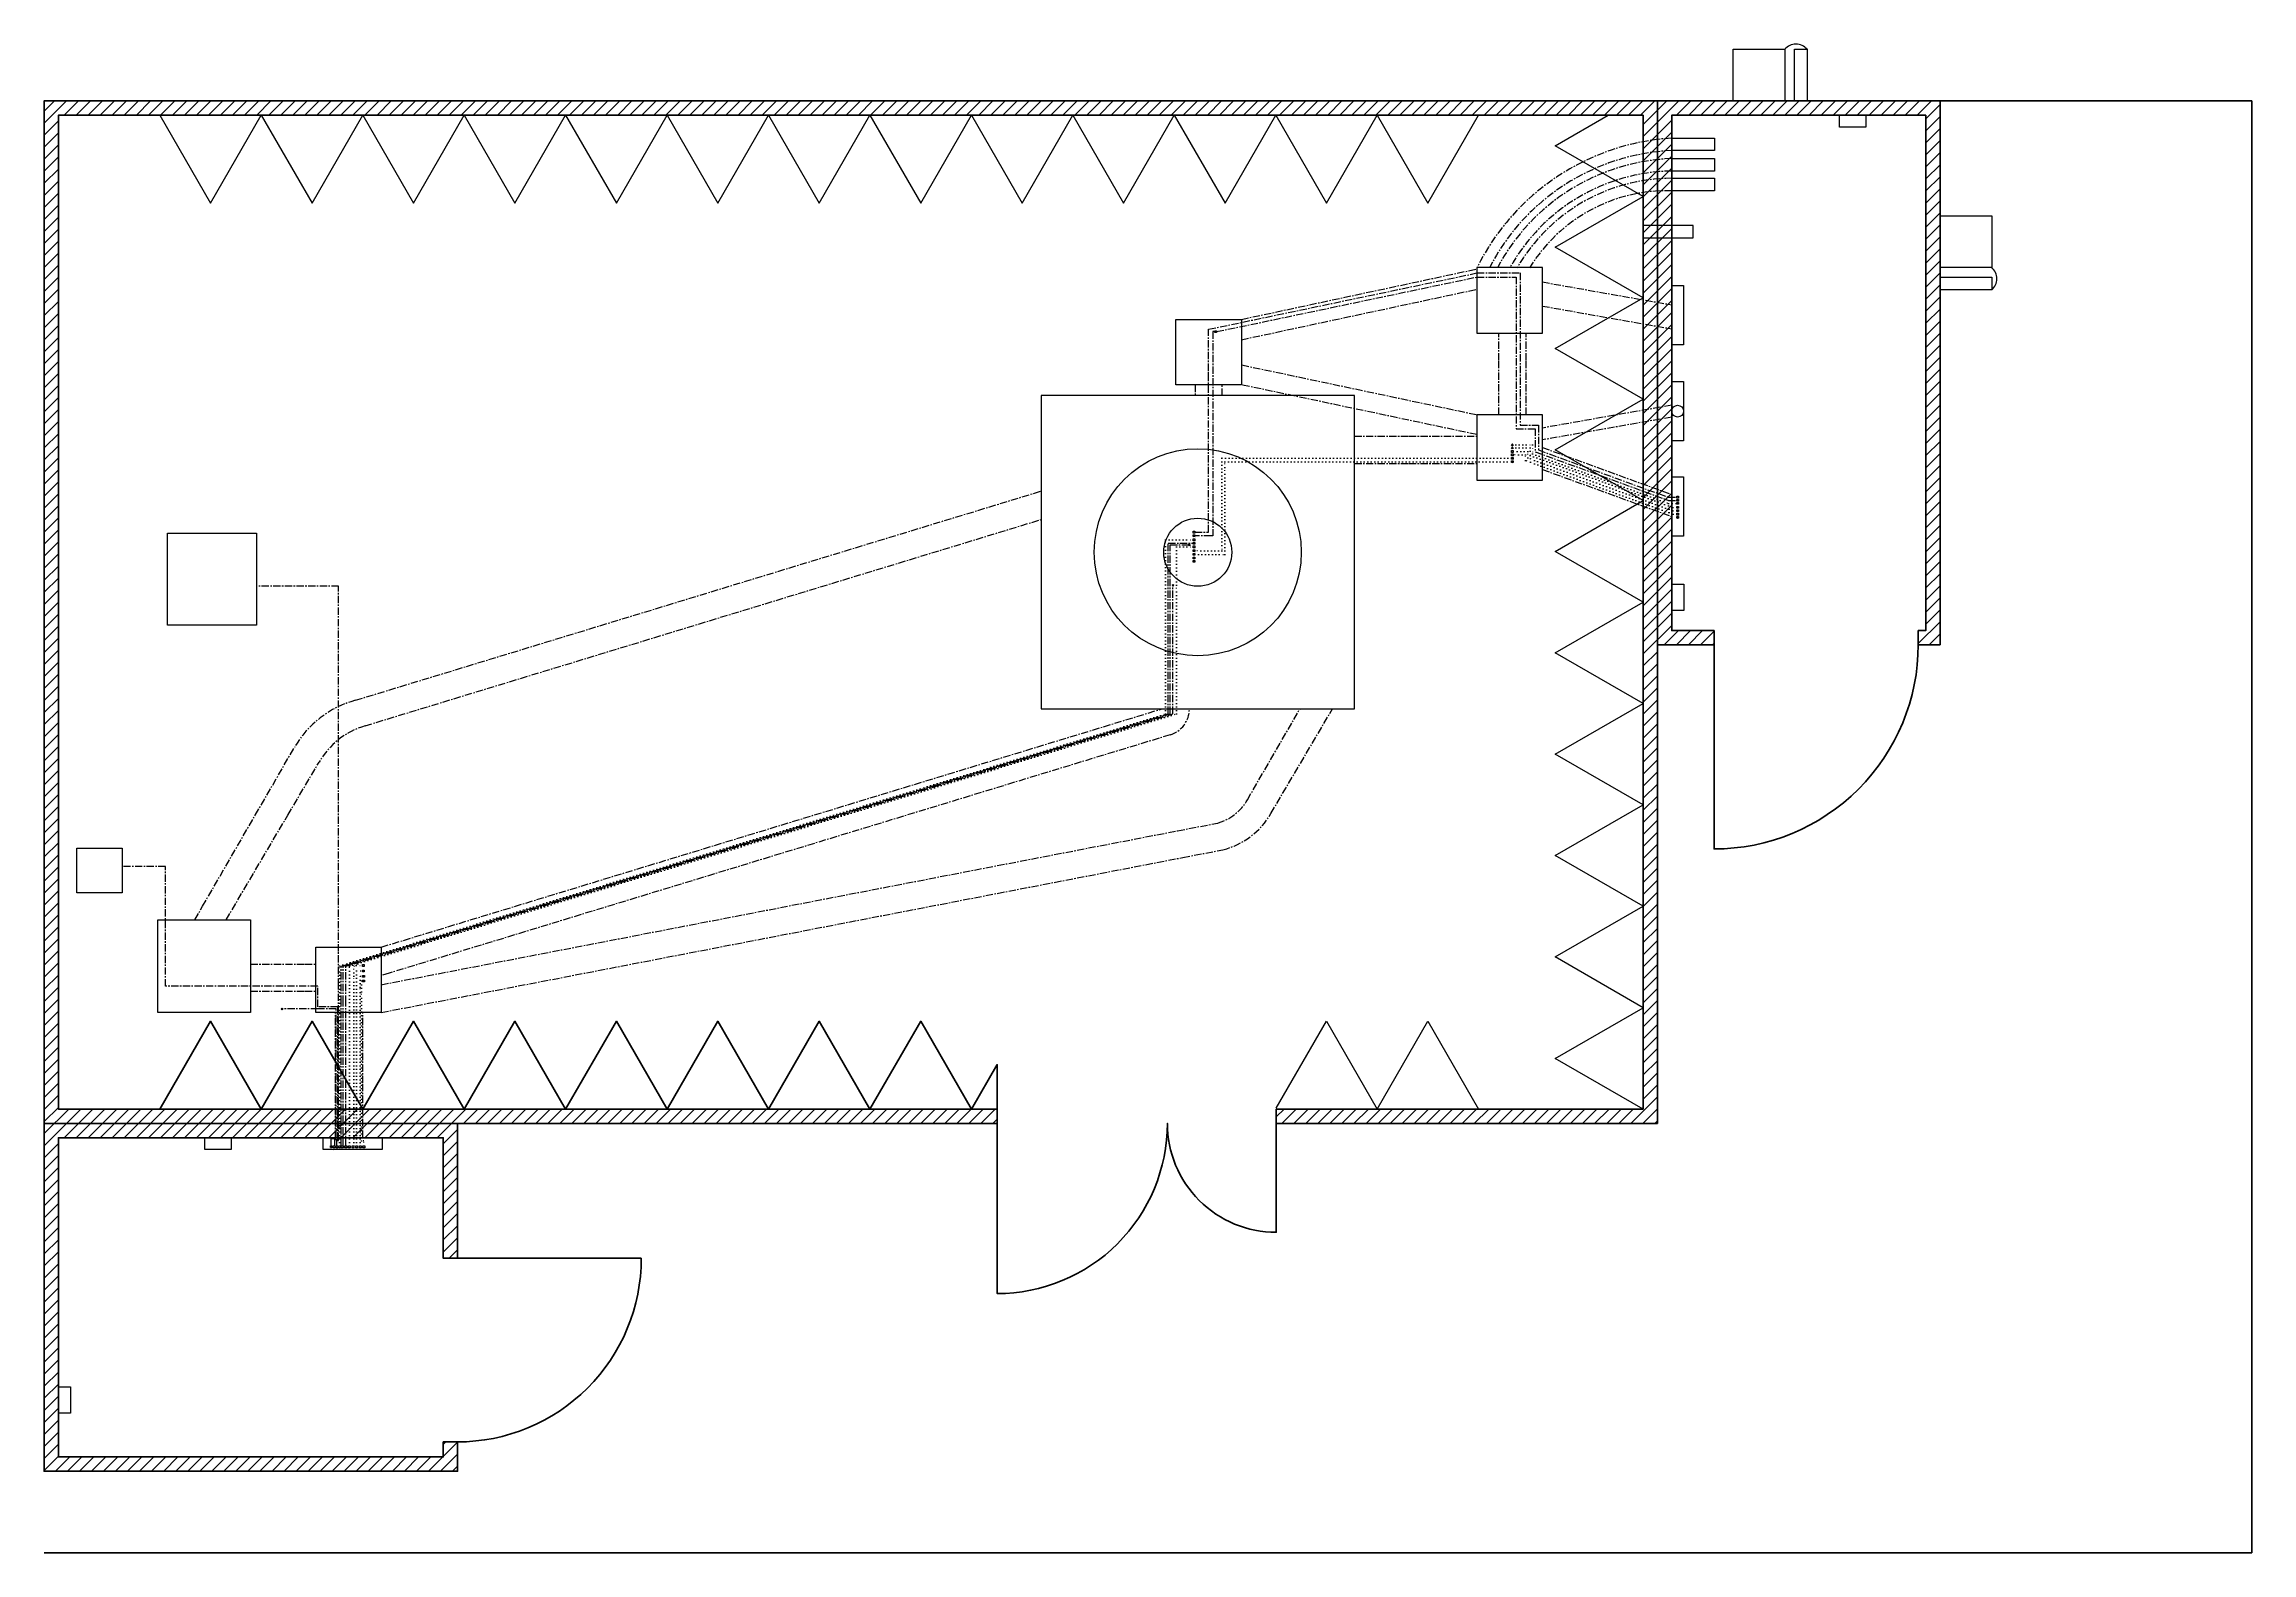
# Model space of a CAD drawing. Header units: millimetres. Extents: x 520 to 59890, y 214 to 19944.
# Drawn here: x 2018.2 to 2398.2, y 214.2 to 474 of the extents above; entities that cross this region are included whole.
import ezdxf

# ---------------------------------------------------------------- set-up
doc = ezdxf.new("R2010")
doc.units = ezdxf.units.MM
doc.header["$MEASUREMENT"] = 0
doc.linetypes.add('CENTER', pattern=[2, 1.25, -0.25, 0.25, -0.25])
doc.linetypes.add('DOTX2', pattern=[0.5, 0, -0.5])
doc.layers.get('0').update_dxf_attribs({"color": 94, "lineweight": 50})
for name, color, linetype, lineweight, plot in [('cables comunicacion', 104, 'CENTER', 25, False), ('Conectores', 30, 'CENTER', 25, False), ('RF Cables', 210, 'DOTX2', 25, False)]:
    doc.layers.add(name, color=color, linetype=linetype, lineweight=lineweight, plot=plot)
for name, color, linetype, lineweight in [('Items', 130, 'Continuous', 25), ('Linea discontinua', 10, 'CENTER', 25), ('Linea fina', 90, 'Continuous', 25), ('Linea gorda', 94, 'Continuous', 35)]:
    doc.layers.add(name, color=color, linetype=linetype, lineweight=lineweight)
doc.styles.get("Standard").update_dxf_attribs({"font": 'arial.ttf', "height": 2.5})

msp = doc.modelspace()

# ---------------------------------------------------------------- hatches: boundary and pattern name
at = {"layer": 'Linea fina', "true_color": 0xed1f24}
h = msp.add_hatch(dxfattribs=at)
h.set_pattern_fill('ANSI31', color=240, scale=11.716961, style=0)
h.set_pattern_definition([(45, (1976.2404, 225.7193), (-1.035643, 1.035643), [])])
h.paths.add_polyline_path([(2020.7, 370.53), (2020.7, 461.72), (2089.39, 461.72), (2293.47, 461.72), (2293.47, 370.53), (2293.47, 290.59), (2089.39, 290.59), (2020.7, 290.59)], flags=16)
h.paths.add_polyline_path([(2086.93, 285.66), (2086.93, 230.69), (2020.7, 230.69), (2020.7, 285.66)], flags=16)
h.paths.add_polyline_path([(2305.67, 370.53), (2305.67, 372.99), (2298.39, 372.99), (2298.39, 461.72), (2342.11, 461.72), (2342.11, 372.99), (2340.82, 372.99), (2340.82, 370.53), (2344.57, 370.53), (2344.57, 464.18), (2018.24, 464.18), (2018.24, 228.23), (2089.39, 228.23), (2089.39, 233.29), (2086.93, 233.29), (2086.93, 264.92), (2089.39, 264.92), (2089.39, 288.12), (2182.28, 288.12), (2182.28, 290.59), (2230.32, 290.59), (2230.32, 288.12), (2295.93, 288.12), (2295.93, 370.53)])

# ---------------------------------------------------------------- linework, layer by layer
for p, q in [((2398.24, 464.18), (2018.24, 464.18)), ((2398.24, 214.18), (2398.24, 464.18)), ((2018.24, 214.18), (2398.24, 214.18))]:
    msp.add_line(p, q)
at = {"layer": 'cables comunicacion'}
for p, q in [((2212.05, 387.53), (2212.05, 387.75)), ((2212.05, 387.75), (2215.35, 387.75))]:
    msp.add_line(p, q, dxfattribs=at)
for points in [[(2218.68, 416.27), (2218.68, 417.72), (2218.68, 424.86), (2264.87, 434.55), (2272.32, 434.55), (2272.32, 408.35), (2275.44, 408.35), (2275.44, 404.08), (2297.76, 395.96), (2299.25, 395.96)], [(2220.05, 424.45), (2264.87, 433.86), (2271.61, 433.86), (2271.61, 407.74), (2274.88, 407.74), (2274.88, 403.78), (2297.81, 395.4), (2299.25, 395.4)], [(2219.73, 424.45), (2219.41, 424.45), (2219.41, 389.31), (2219.12, 389.31), (2216.32, 389.31)], [(2216.32, 389.93), (2218.68, 389.93), (2218.68, 416.88)], [(2069.38, 284.24), (2069.38, 308.92), (2069.38, 315.18), (2070.81, 315.62), (2170.67, 346.1), (2211.74, 358.64), (2211.74, 388.01), (2216.01, 388.01)], [(2069.69, 284.24), (2069.69, 308.92), (2069.69, 315.18), (2071.12, 315.62), (2170.98, 346.1), (2212.05, 358.64), (2212.05, 387.53)], [(2068.64, 284.25), (2068.64, 285.21), (2068.93, 285.21), (2068.93, 311.85), (2068.93, 317.72), (2068.93, 380.64), (2054.79, 380.64)], [(2070.17, 284.24), (2070.17, 308.92), (2070.17, 315.18), (2071.6, 315.62), (2171.46, 346.1), (2212.53, 358.64), (2212.53, 380.78)], [(2068.29, 284.24), (2068.29, 285.37), (2068.78, 285.37), (2068.78, 308.21), (2065.36, 308.21), (2065.36, 311.74), (2039.13, 311.74), (2039.13, 332.36), (2031.68, 332.36)], [(2067.66, 284.24), (2067.66, 285.55), (2068.51, 285.55), (2068.51, 307.84), (2065.37, 307.84), (2059.16, 307.84)]]:
    msp.add_lwpolyline(points, dxfattribs=at)
at = {"layer": 'Conectores'}
for p, q in [((2270.79, 405.11), (2271.09, 404.81)), ((2270.79, 404.81), (2271.09, 405.11)), ((2270.79, 404.6), (2271.09, 404.3)), ((2270.79, 404.3), (2271.09, 404.6)), ((2215.2, 387.9), (2215.5, 387.6)), ((2215.2, 387.6), (2215.5, 387.9)), ((2212.38, 380.93), (2212.68, 380.63)), ((2212.38, 380.63), (2212.68, 380.93)), ((2059.01, 307.98), (2059.31, 307.69)), ((2059.01, 307.69), (2059.31, 307.98))]:
    msp.add_line(p, q, dxfattribs=at)
for points in [[(2219.73, 424.61), (2220.05, 424.61), (2220.05, 424.3), (2219.73, 424.3)], [(2270.79, 403.97), (2271.1, 403.97), (2271.1, 403.66), (2270.79, 403.66)], [(2270.79, 403.39), (2271.1, 403.39), (2271.1, 403.08), (2270.79, 403.08)], [(2270.79, 402.81), (2271.1, 402.81), (2271.1, 402.5), (2270.79, 402.5)], [(2270.79, 402.21), (2271.1, 402.21), (2271.1, 401.9), (2270.79, 401.9)], [(2299.25, 396.12), (2299.57, 396.12), (2299.57, 395.8), (2299.25, 395.8)], [(2299.25, 395.55), (2299.57, 395.55), (2299.57, 395.24), (2299.25, 395.24)], [(2299.25, 395.03), (2299.57, 395.03), (2299.57, 394.72), (2299.25, 394.72)], [(2299.25, 394.35), (2299.57, 394.35), (2299.57, 394.04), (2299.25, 394.04)], [(2299.25, 393.77), (2299.57, 393.77), (2299.57, 393.46), (2299.25, 393.46)], [(2299.25, 392.63), (2299.57, 392.63), (2299.57, 392.32), (2299.25, 392.32)], [(2299.26, 393.19), (2299.57, 393.19), (2299.57, 392.88), (2299.26, 392.88)], [(2216.01, 390.08), (2216.32, 390.08), (2216.32, 389.77), (2216.01, 389.77)], [(2216.01, 389.47), (2216.32, 389.47), (2216.32, 389.16), (2216.01, 389.16)], [(2216.01, 388.76), (2216.32, 388.76), (2216.32, 388.45), (2216.01, 388.45)], [(2216.01, 388.17), (2216.32, 388.17), (2216.32, 387.86), (2216.01, 387.86)], [(2216.01, 387.57), (2216.32, 387.57), (2216.32, 387.25), (2216.01, 387.25)], [(2216.01, 386.89), (2216.32, 386.89), (2216.32, 386.58), (2216.01, 386.58)], [(2216.01, 386.25), (2216.32, 386.25), (2216.32, 385.94), (2216.01, 385.94)], [(2216.01, 385.65), (2216.32, 385.65), (2216.32, 385.34), (2216.01, 385.34)], [(2216.01, 385.06), (2216.32, 385.06), (2216.32, 384.75), (2216.01, 384.75)], [(2073.05, 315.46), (2073.35, 315.46), (2073.35, 315.16), (2073.05, 315.16)], [(2073.05, 314.52), (2073.35, 314.52), (2073.35, 314.23), (2073.05, 314.23)], [(2073.05, 313.62), (2073.37, 313.62), (2073.37, 313.31), (2073.05, 313.31)], [(2073.05, 312.81), (2073.36, 312.81), (2073.36, 312.5), (2073.05, 312.5)], [(2067.51, 284.24), (2067.82, 284.24), (2067.82, 283.95), (2067.51, 283.95)], [(2068, 284.24), (2068.33, 284.24), (2068.33, 283.93), (2068, 283.93)], [(2068.48, 284.25), (2068.8, 284.25), (2068.8, 283.93), (2068.48, 283.93)], [(2068.94, 284.25), (2069.25, 284.25), (2069.25, 283.94), (2068.94, 283.94)], [(2069.38, 284.24), (2069.69, 284.24), (2069.69, 283.93), (2069.38, 283.93)], [(2070.01, 284.24), (2070.32, 284.24), (2070.32, 283.94), (2070.01, 283.94)], [(2070.63, 284.25), (2070.93, 284.25), (2070.93, 283.94), (2070.63, 283.94)], [(2071.26, 284.26), (2071.57, 284.26), (2071.57, 283.94), (2071.26, 283.94)], [(2071.87, 284.26), (2072.18, 284.26), (2072.18, 283.94), (2071.87, 283.94)], [(2072.5, 284.25), (2072.8, 284.25), (2072.8, 283.94), (2072.5, 283.94)], [(2073.12, 284.25), (2073.42, 284.25), (2073.42, 283.94), (2073.12, 283.94)]]:
    msp.add_lwpolyline(points, close=True, dxfattribs=at)
at = {"layer": 'Items'}
for p, q in [((2321.68, 473.09), (2321.68, 464.18)), ((2321.68, 464.18), (2319.5, 464.18)), ((2344.57, 431.63), (2344.57, 433.81)), ((2353.48, 431.63), (2344.57, 431.63))]:
    msp.add_line(p, q, dxfattribs=at)
for points in [[(2321.68, 464.18), (2319.5, 464.18), (2319.5, 473.09), (2321.68, 473.09, 0.449405), (2317.84, 473.09), (2317.84, 464.18), (2308.95, 464.18), (2317.84, 464.18)], [(2344.57, 431.63), (2344.57, 433.81), (2353.48, 433.81), (2353.48, 431.63, 0.449405), (2353.48, 435.48), (2344.57, 435.48), (2344.57, 444.37), (2344.57, 435.48)]]:
    msp.add_lwpolyline(points, format="xyb", dxfattribs=at)
for points in [[(2308.95, 464.18), (2308.95, 473.09), (2317.84, 473.09)], [(2344.57, 444.37), (2353.48, 444.37), (2353.48, 435.48)]]:
    msp.add_lwpolyline(points, dxfattribs=at)
for points in [[(2321.68, 464.18), (2319.5, 464.18)], [(2331.78, 459.67), (2327.28, 459.67), (2327.28, 461.72), (2331.78, 461.72)], [(2305.75, 457.78), (2305.75, 455.64), (2298.39, 455.64), (2298.39, 457.78)], [(2305.75, 454.25), (2305.75, 452.11), (2298.39, 452.11), (2298.39, 454.25)], [(2305.75, 450.85), (2305.75, 448.71), (2298.39, 448.71), (2298.39, 450.85)], [(2298.39, 442.74), (2293.47, 442.74), (2293.47, 440.6), (2298.39, 440.6), (2302.07, 440.6), (2302.07, 442.74)], [(2264.87, 435.47), (2264.87, 424.21), (2276.12, 424.21), (2276.12, 435.47)], [(2344.57, 431.63), (2344.57, 433.81)], [(2298.39, 423.21), (2298.39, 431.38), (2298.39, 432.41), (2300.43, 432.41), (2300.43, 431.38), (2300.43, 422.19), (2298.39, 422.19)], [(2224.31, 415.3), (2213.06, 415.3), (2213.06, 426.56), (2224.31, 426.56)], [(2298.39, 406.67), (2298.39, 414.85), (2298.39, 415.87), (2300.43, 415.87), (2300.43, 414.85), (2300.43, 405.65), (2298.39, 405.65)], [(2264.87, 410.15), (2264.87, 398.89), (2276.12, 398.89), (2276.12, 410.15)], [(2298.39, 390.26), (2298.39, 398.43), (2298.39, 399.45), (2300.43, 399.45), (2300.43, 398.43), (2300.43, 389.24), (2298.39, 389.24)], [(2039.49, 389.78), (2054.79, 389.78), (2054.79, 373.92), (2039.49, 373.92)], [(2298.39, 376.44), (2298.39, 380.95), (2300.45, 380.95), (2300.45, 376.44)], [(2023.89, 335.51), (2031.68, 335.51), (2031.68, 327.8), (2023.89, 327.8)], [(2037.82, 323.17), (2053.76, 323.17), (2053.76, 307.23), (2037.82, 307.23)], [(2065.01, 318.48), (2076.26, 318.48), (2076.26, 307.23), (2065.01, 307.23)], [(2045.92, 285.66), (2050.43, 285.66), (2050.43, 283.61), (2045.92, 283.61)], [(2067.26, 285.66), (2075.43, 285.66), (2076.45, 285.66), (2076.45, 283.62), (2075.43, 283.62), (2066.24, 283.62), (2066.24, 285.66)], [(2020.7, 238.26), (2020.7, 242.76), (2022.76, 242.76), (2022.76, 238.26)]]:
    msp.add_lwpolyline(points, close=True, dxfattribs=at)
for centre, radius in [((2299.41, 410.76), 1.02), ((2216.81, 386.47), 5.86)]:
    msp.add_circle(centre, radius, dxfattribs=at)
at = {"layer": 'Linea discontinua'}
for p, q in [((2224.31, 426.56), (2264.87, 435.25)), ((2224.31, 423.06), (2264.87, 431.75)), ((2276.12, 433), (2298.39, 429.07)), ((2276.12, 428.86), (2298.39, 424.94)), ((2224.39, 418.72), (2224.31, 418.74)), ((2224.39, 418.72), (2264.87, 410.15)), ((2216.34, 415.3), (2216.34, 413.43)), ((2221.03, 413.43), (2221.03, 415.3)), ((2264.87, 406.72), (2224.31, 415.3)), ((2298.39, 411.78), (2276.12, 407.86)), ((2298.39, 409.74), (2276.12, 405.81)), ((2276.12, 404.52), (2298.39, 396.41)), ((2276.12, 400.73), (2298.39, 392.62)), ((2071.83, 360.98), (2189.85, 397)), ((2073.47, 356.58), (2189.85, 392.1)), ((2076.26, 318.48), (2210.67, 359.51)), ((2225.34, 343.83), (2234.41, 359.51)), ((2229.39, 341.49), (2240.01, 359.51))]:
    msp.add_line(p, q, dxfattribs=at)
for points in [[(2268.65, 410.15), (2268.65, 419.52), (2268.65, 424.21)], [(2273.34, 410.15), (2273.34, 419.52), (2273.34, 424.21)], [(2243.77, 406.43), (2253.15, 406.43), (2264.87, 406.43)], [(2243.77, 401.74), (2253.15, 401.74), (2264.87, 401.74)], [(2212.05, 355.03), (2077.65, 314), (2076.26, 313.58)], [(2044.16, 323.17), (2045.51, 325.51), (2054.58, 341.19), (2061.32, 352.87)], [(2049.56, 323.17), (2060.18, 341.19), (2065.57, 350.34)], [(2076.26, 312.01), (2213.33, 338.51), (2220.23, 339.84)], [(2076.26, 307.23), (2214.24, 333.91), (2221.14, 335.24)], [(2053.76, 315.57), (2063.14, 315.57), (2065.01, 315.57)], [(2053.76, 310.88), (2063.14, 310.88), (2065.01, 310.88)], [(2068.41, 285.66), (2068.41, 295.04), (2068.41, 307.23)], [(2073.1, 285.66), (2073.1, 295.04), (2073.1, 307.23)]]:
    msp.add_lwpolyline(points, dxfattribs=at)
for centre, radius, start, end in [((2300.95, 417.59), 40.27, 93.6459, 153.6459), ((2300.17, 418.37), 37.31, 92.7302, 152.7302), ((2299.66, 418.88), 35.39, 92.0563, 152.0563), ((2298.88, 419.66), 32.45, 90.8584, 150.8584), ((2298.42, 420.12), 30.73, 90.0469, 150.0469), ((2297.63, 420.91), 27.81, 88.4367, 148.4367), ((2076.44, 344.14), 17.46, 105.2878, 150), ((2210.69, 359.51), 4.68, 286.7666, 0), ((2077.35, 343.54), 13.6, 106.5495, 150), ((2217.88, 348.14), 8.62, 285.8775, 330), ((2217.88, 348.14), 13.3, 284.213, 330)]:
    msp.add_arc(centre, radius, start, end, dxfattribs=at)
at = {"layer": 'Linea fina'}
for points in [[(2038.16, 461.72), (2046.89, 446.6), (2055.62, 461.72), (2064.35, 446.6), (2073.08, 461.72), (2081.81, 446.6), (2090.54, 461.72), (2099.27, 446.6), (2108, 461.72), (2116.73, 446.6), (2125.46, 461.72), (2134.19, 446.6), (2142.93, 461.72), (2151.66, 446.6), (2160.39, 461.72), (2169.12, 446.6), (2177.85, 461.72), (2186.58, 446.6), (2195.31, 461.72), (2204.04, 446.6), (2212.77, 461.72), (2221.5, 446.6), (2230.23, 461.72), (2238.96, 446.6), (2247.69, 461.72), (2256.42, 446.6), (2265.15, 461.72)], [(2293.47, 290.59), (2278.35, 299.32), (2293.47, 308.05), (2278.35, 316.78), (2293.47, 325.51), (2278.35, 334.24), (2293.47, 342.97), (2278.35, 351.7), (2293.47, 360.43), (2278.35, 369.16), (2293.47, 377.89), (2278.35, 386.62), (2293.47, 395.35), (2278.35, 404.08), (2293.47, 412.81), (2278.35, 421.54), (2293.47, 430.27), (2278.35, 439), (2293.47, 447.73), (2278.35, 456.46), (2287.47, 461.72)], [(2230.32, 290.74), (2238.96, 305.71), (2247.69, 290.59), (2256.42, 305.71), (2265.15, 290.59)]]:
    msp.add_lwpolyline(points, dxfattribs=at)
msp.add_lwpolyline([(2189.85, 413.43), (2189.85, 359.51), (2243.77, 359.51), (2243.77, 413.43)], close=True, dxfattribs=at)
msp.add_circle((2216.81, 386.47), 17.82, dxfattribs=at)
at = {"layer": 'Linea gorda'}
for p, q in [((2295.93, 370.53), (2295.93, 464.18)), ((2089.39, 288.12), (2018.24, 288.12))]:
    msp.add_line(p, q, dxfattribs=at)
for points in [[(2089.39, 233.29), (2089.39, 228.23), (2018.24, 228.23), (2018.24, 288.12), (2018.24, 370.53), (2018.24, 464.18), (2089.39, 464.18), (2295.93, 464.18), (2344.57, 464.18), (2344.57, 370.53), (2340.82, 370.53)], [(2305.67, 370.53), (2295.93, 370.53), (2295.93, 288.12), (2230.32, 288.12)], [(2038.16, 290.59), (2046.89, 305.71), (2055.62, 290.59), (2064.35, 305.71), (2073.08, 290.59), (2081.81, 305.71), (2090.54, 290.59), (2099.27, 305.71), (2108, 290.59), (2116.73, 305.71), (2125.46, 290.59), (2134.19, 305.71), (2142.93, 290.59), (2151.66, 305.71), (2160.39, 290.59), (2169.12, 305.71), (2177.85, 290.59), (2182.28, 298.26), (2182.28, 290.59), (2182.28, 288.12), (2089.39, 288.12), (2089.39, 264.92)]]:
    msp.add_lwpolyline(points, dxfattribs=at)
msp.add_lwpolyline([(2182.28, 290.59), (2089.39, 290.59), (2020.7, 290.59), (2020.7, 370.53), (2020.7, 461.72), (2089.39, 461.72), (2293.47, 461.72), (2293.47, 370.53), (2293.47, 290.59), (2230.32, 290.59), (2230.32, 288.12), (2230.32, 269.38, -0.414214), (2211.57, 288.12, -0.414214), (2182.28, 258.83), (2182.28, 288.12)], format="xyb", dxfattribs=at)
for points in [[(2305.67, 370.53), (2305.67, 372.99), (2298.39, 372.99), (2298.39, 461.72), (2342.11, 461.72), (2342.11, 372.99), (2340.82, 372.99), (2340.82, 370.53, -0.414214), (2305.67, 335.38)], [(2121.03, 264.92, -0.414214), (2089.39, 233.29), (2086.93, 233.29), (2086.93, 230.69), (2020.7, 230.69), (2020.7, 285.66), (2086.93, 285.66), (2086.93, 264.92), (2089.39, 264.92)]]:
    msp.add_lwpolyline(points, format="xyb", close=True, dxfattribs=at)
at = {"layer": 'RF Cables'}
msp.add_line((2071.57, 315.19), (2071.96, 315.31), dxfattribs=at)
for points in [[(2270.94, 404.96), (2274.43, 404.96), (2274.43, 403.78), (2274.43, 403.41), (2297.86, 394.88), (2299.25, 394.88)], [(2270.94, 404.45), (2274.05, 404.45), (2274.05, 403.13), (2297.86, 394.46), (2298.6, 394.19), (2299.25, 394.19)], [(2299.25, 393.61), (2298.6, 393.61), (2297.86, 393.88), (2274.05, 402.54), (2273.61, 402.71), (2273.61, 403.81), (2271.1, 403.81)], [(2299.26, 393.03), (2298.61, 393.03), (2297.87, 393.3), (2274.06, 401.97), (2273.24, 402.27), (2273.24, 403.23), (2271.1, 403.23)], [(2270.79, 402.65), (2220.95, 402.65), (2220.95, 386.73), (2216.32, 386.73)], [(2216.32, 386.1), (2221.47, 386.1), (2221.47, 401.04), (2221.47, 402.05), (2270.79, 402.05)], [(2069.09, 284.25), (2069.09, 315.24), (2070.35, 315.63), (2170.21, 346.11), (2211.28, 358.64), (2211.28, 388.6), (2216.01, 388.6)], [(2070.78, 284.25), (2070.78, 308.93), (2070.78, 315.19), (2072.21, 315.63), (2172.07, 346.11), (2213.14, 358.64), (2213.14, 380.79), (2213.14, 387.41), (2216.01, 387.41)], [(2071.57, 284.26), (2071.57, 313.45), (2071.57, 315.19)], [(2071.96, 315.31), (2073.05, 315.31)], [(2072.03, 284.26), (2072.03, 312.51), (2072.03, 314.37), (2073.05, 314.37)], [(2072.03, 314.17), (2072.03, 314.18)], [(2072.65, 284.25), (2072.65, 311.6), (2072.65, 313.46), (2073.05, 313.46)], [(2073.27, 284.25), (2073.27, 285.11), (2072.86, 285.11), (2072.86, 310.8), (2072.86, 312.66), (2073.05, 312.66)]]:
    msp.add_lwpolyline(points, dxfattribs=at)

# ---------------------------------------------------------------- texts
at = {"layer": 'Conectores', "char_height": 0.0622}
for s, width, heights, insert, attachment_point in [('RJ 45 - FO', 0.4218, [0], (2219.71, 424.26), 1), ('4R 2V 1K', 0.3723, [0], (2270.75, 403.62), 1), ('4R 5V 1N', 0.3723, [0], (2270.79, 403.04), 1), ('4R 5V 2K', 0.3723, [0], (2270.76, 401.86), 1), ('4R 5V 2N', 0.3723, [0], (2270.79, 402.46), 1), ('RJ45-Aux2', 0.3723, [0], (2299.22, 395.76), 1), ('FO_Aux2', 0.3678, [0.0633], (2299.23, 395.2), 1), ('4R 2V 1N', 0.3723, [0], (2299.24, 394), 1), ('4R 2V 1K', 0.3723, [0], (2299.24, 393.42), 1), ('Revolver', 0.3723, [0], (2299.23, 392.28), 1), ('4R 5V 1K', 0.3723, [0], (2299.25, 394.68), 1), ('4R 5V 1N', 0.3723, [0], (2299.26, 392.84), 1), ('RJ 45 - FO', 0.4218, [0], (2215.98, 389.12), 1), ('RJ45-4R', 0.3723, [0], (2215.99, 389.73), 1), ('F.O Mesa', 0.3723, [0], (2215.99, 387.82), 1), ('1R 5V 1N', 0.3723, [0], (2216.01, 388.41), 1), ('4R 5V 2N', 0.3723, [0], (2216, 386.54), 1), ('Fibras 1R', 0.3723, [0], (2216, 385.3), 1), ('1R 5V 1K', 0.5546, [0], (2216.01, 387.21), 1), ('4R 5V 2K', 0.3723, [0], (2216, 385.9), 1), ('VGA', 0.3723, [0], (2216.16, 384.68), 5), ('1R 4V 2K', 0.3723, [0], (2073.02, 314.2), 1), ('1R 4V 1K', 0.3723, [0], (2073.03, 315.11), 1), ('1R 4V 2N', 0.3723, [0], (2073.03, 312.46), 1), ('1R 4V 1N', 0.3723, [0], (2073.04, 313.27), 1), ('Revolver 1 (Fo externa)', 0.5019, [0], (2067.45, 283.91), 1), ('Mesa/ Mastil (camara video)', 0.3723, [0], (2068, 283.89), 1), ('Mastil', 0.3723, [0], (2068.5, 283.86), 1), ('1R 5V 1N', 0.3723, [0], (2068.92, 283.9), 1), ('FO. Mesa 1\\PFO. Mesa 2', 0.4702, [0], (2069.35, 283.89), 1), ('FO. Motor mesa', 0.4773, [0], (2069.99, 283.88), 1), ('1R 5V 1K', 0.3723, [0], (2070.6, 283.88), 1), ('1R 4V 1K', 0.3723, [0], (2071.25, 283.89), 1), ('1R 4V 2K', 0.3723, [0], (2071.85, 283.88), 1), ('1R 4V 1N', 0.3723, [0], (2072.48, 283.89), 1), ('1R 4V 2N', 0.3723, [0], (2073.09, 283.9), 1)]:
    msp.add_mtext_dynamic_manual_height_columns(s, width=width, gutter_width=0.311, heights=heights, dxfattribs=dict(at, insert=insert, attachment_point=attachment_point))

doc.saveas('drawing.dxf')
